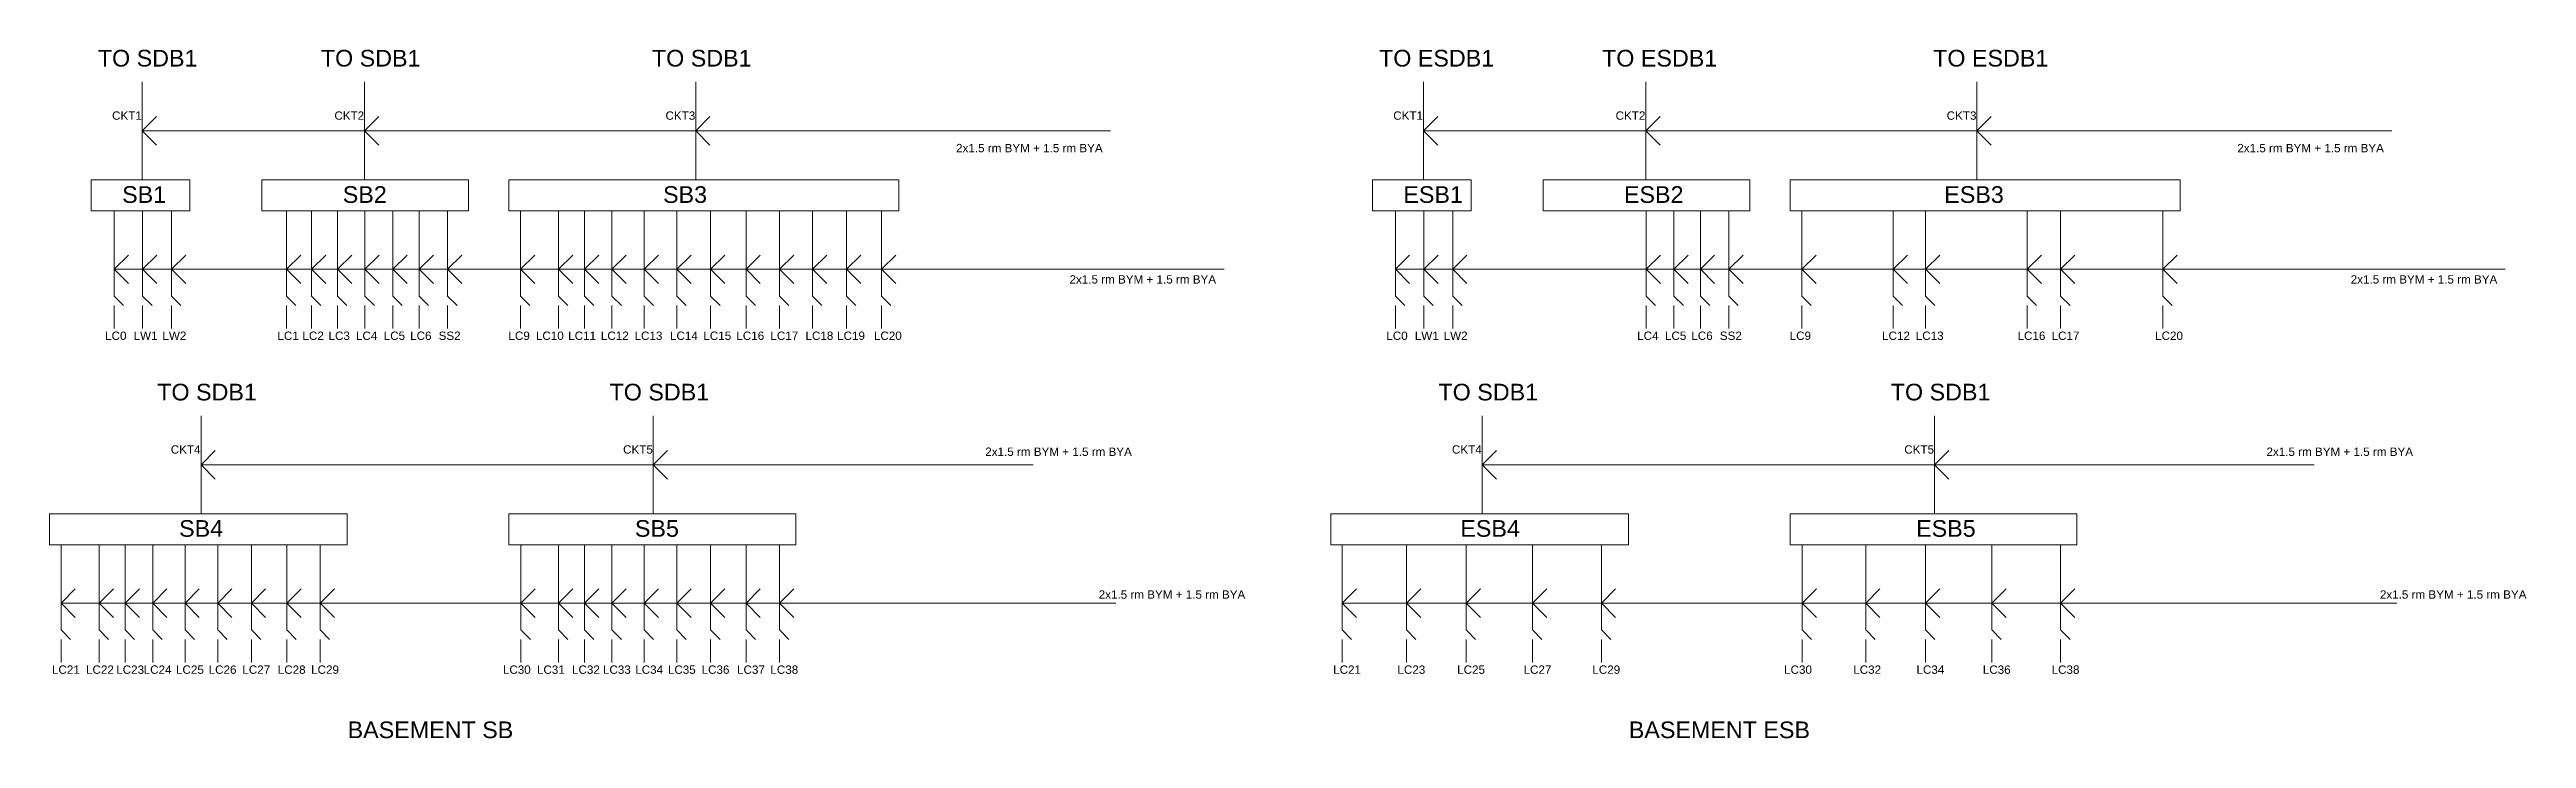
# Model space of a CAD drawing. Header units: inches. Extents: x 854 to 9021, y 140 to 10575.
# Drawn here: x 2049 to 5614, y 140 to 1130 of the extents above; entities that cross this region are included whole.
import ezdxf

# ---------------------------------------------------------------- set-up
doc = ezdxf.new("R2010")
doc.units = ezdxf.units.IN
doc.header["$MEASUREMENT"] = 0
doc.layers.add('6.Circuits', color=255, linetype='Continuous', lineweight=15)
doc.styles.add('Text 1', font='arial.ttf', dxfattribs={"height": 6})

msp = doc.modelspace()

# ---------------------------------------------------------------- texts
at = {"layer": '6.Circuits', "attachment_point": 1, "style": 'Text 1'}
for s, width, heights, insert, char_height in [('TO {\\fArial Baltic|b0|i0|c186|p34;SDB1}', 138.5125372, [53.9443], (2119, 1130), 24), ('TO {\\fArial Baltic|b0|i0|c186|p34;SDB1}', 150.6610525, [30.45342], (2440, 1130), 24), ('TO {\\fArial Baltic|b0|i0|c186|p34;SDB1}', 150.6610525, [30.45342], (2916.5, 1130), 24), ('{\\fArial Baltic|b0|i0|c186|p34;TO E}S{\\fArial Baltic|b0|i0|c186|p34;DB1}', 174.7240682, [73.78472], (3963, 1130), 24), ('{\\fArial Baltic|b0|i0|c186|p34;TO }E{\\fArial Baltic|b0|i0|c186|p34;SDB1}', 195.0494157, [47.95967], (4284, 1130), 24), ('{\\fArial Baltic|b0|i0|c186|p34;TO }E{\\fArial Baltic|b0|i0|c186|p34;SDB1}', 179.8639088, [46.79259], (4760.5, 1130), 24), ('{\\fArial Baltic|b0|i0|c186|p34;CKT}1', 14.5, [12.40928], (2139.5, 1041.5), 12), ('{\\fArial Baltic|b0|i0|c186|p34;CKT}2', 14.5, [0], (2459.5, 1041.5), 12), ('{\\fArial Baltic|b0|i0|c186|p34;CKT}3', 14.5, [0], (2936, 1041.5), 12), ('{\\fArial Baltic|b0|i0|c186|p34;CKT}1', 14.5, [12.40928], (3983.5, 1041.5), 12), ('{\\fArial Baltic|b0|i0|c186|p34;CKT}2', 14.5, [0], (4303.5, 1041.5), 12), ('{\\fArial Baltic|b0|i0|c186|p34;CKT}3', 14.5, [0], (4780, 1041.5), 12), ('2x1.5 rm BYM + 1.5 rm BYA', 234.9454297, [37.98024], (3354.25, 994.75), 12), ('2x1.5 rm BYM + 1.5 rm BYA', 234.9454297, [37.98024], (5198.25, 994.75), 12), ('{\\fArial Baltic|b0|i0|c186|p34;SB}1', 14.5, [0], (2154, 934), 24), ('{\\fArial Baltic|b0|i0|c186|p34;SB}2', 14.5, [0], (2471.5, 934), 24), ('{\\fArial Baltic|b0|i0|c186|p34;SB}3', 14.5, [0], (2932.5, 934), 24), ('E{\\fArial Baltic|b0|i0|c186|p34;SB1}', 14.5, [0], (3998, 934), 24), ('E{\\fArial Baltic|b0|i0|c186|p34;SB2}', 14.5, [0], (4315.5, 934), 24), ('E{\\fArial Baltic|b0|i0|c186|p34;SB3}', 14.5, [0], (4776.5, 934), 24), ('2x1.5 rm BYM + 1.5 rm BYA', 234.9454297, [37.98024], (3517.5, 806), 12), ('2x1.5 rm BYM + 1.5 rm BYA', 234.9454297, [37.98024], (5361.5, 806), 12), ('{\\fArial Baltic|b0|i0|c186|p34;LC}0', 14.5, [0], (2129.5, 725), 12), ('{\\fArial Baltic|b0|i0|c186|p34;L}W1', 14.5, [0], (2170.5, 725), 12), ('{\\fArial Baltic|b0|i0|c186|p34;L}W2', 14.5, [0], (2212, 725), 12), ('{\\fArial Baltic|b0|i0|c186|p34;LC}1', 14.5, [0], (2377.5, 725), 12), ('{\\fArial Baltic|b0|i0|c186|p34;LC}2', 14.5, [0], (2413.5, 725), 12), ('{\\fArial Baltic|b0|i0|c186|p34;L}C{\\fArial Baltic|b0|i0|c186|p34;3}', 14.5, [0], (2451, 725), 12), ('{\\fArial Baltic|b0|i0|c186|p34;L}C{\\fArial Baltic|b0|i0|c186|p34;4}', 14.5, [0], (2490.5, 725), 12), ('{\\fArial Baltic|b0|i0|c186|p34;L}C{\\fArial Baltic|b0|i0|c186|p34;5}', 14.5, [0], (2530.5, 725), 12), ('{\\fArial Baltic|b0|i0|c186|p34;L}C{\\fArial Baltic|b0|i0|c186|p34;6}', 14.5, [0], (2568.5, 725), 12), ('{\\fArial Baltic|b0|i0|c186|p34;SS2}', 14.5, [0], (2609.5, 725), 12), ('{\\fArial Baltic|b0|i0|c186|p34;LC}9', 14.5, [0], (2710, 725), 12), ('{\\fArial Baltic|b0|i0|c186|p34;LC}10', 14.5, [0], (2749.5, 725), 12), ('{\\fArial Baltic|b0|i0|c186|p34;LC}11', 14.5, [0], (2796, 725), 12), ('{\\fArial Baltic|b0|i0|c186|p34;LC}12', 14.5, [0], (2843, 725), 12), ('LC13', 14.5, [0], (2891.5, 725), 12), ('{\\fArial Baltic|b0|i0|c186|p34;LC1}4', 14.5, [0], (2942.5, 725), 12), ('{\\fArial Baltic|b0|i0|c186|p34;LC1}5', 14.5, [0], (2990.5, 725), 12), ('{\\fArial Baltic|b0|i0|c186|p34;LC1}6', 14.5, [0], (3038, 725), 12), ('{\\fArial Baltic|b0|i0|c186|p34;LC1}7', 14.5, [12.41746], (3087, 725), 12), ('{\\fArial Baltic|b0|i0|c186|p34;LC1}8', 14.5, [0], (3137.5, 725), 12), ('{\\fArial Baltic|b0|i0|c186|p34;LC1}9', 14.5, [0], (3183, 725), 12), ('{\\fArial Baltic|b0|i0|c186|p34;LC}20', 14.5, [0], (3236, 725), 12), ('{\\fArial Baltic|b0|i0|c186|p34;LC}0', 14.5, [0], (3973.5, 725), 12), ('{\\fArial Baltic|b0|i0|c186|p34;L}W1', 14.5, [0], (4014.5, 725), 12), ('{\\fArial Baltic|b0|i0|c186|p34;L}W2', 14.5, [0], (4056, 725), 12), ('{\\fArial Baltic|b0|i0|c186|p34;L}C{\\fArial Baltic|b0|i0|c186|p34;4}', 14.5, [0], (4334.5, 725), 12), ('{\\fArial Baltic|b0|i0|c186|p34;L}C{\\fArial Baltic|b0|i0|c186|p34;5}', 14.5, [0], (4374.5, 725), 12), ('{\\fArial Baltic|b0|i0|c186|p34;L}C{\\fArial Baltic|b0|i0|c186|p34;6}', 14.5, [0], (4412.5, 725), 12), ('{\\fArial Baltic|b0|i0|c186|p34;SS2}', 14.5, [0], (4453.5, 725), 12), ('{\\fArial Baltic|b0|i0|c186|p34;LC}9', 14.5, [0], (4554, 725), 12), ('{\\fArial Baltic|b0|i0|c186|p34;LC}12', 14.5, [0], (4687, 725), 12), ('LC13', 14.5, [0], (4735.5, 725), 12), ('{\\fArial Baltic|b0|i0|c186|p34;LC1}6', 14.5, [0], (4882, 725), 12), ('{\\fArial Baltic|b0|i0|c186|p34;LC1}7', 14.5, [12.41746], (4931, 725), 12), ('{\\fArial Baltic|b0|i0|c186|p34;LC}20', 14.5, [0], (5080, 725), 12), ('TO {\\fArial Baltic|b0|i0|c186|p34;SDB1}', 150.6610525, [30.45342], (2204.5, 650), 24), ('TO {\\fArial Baltic|b0|i0|c186|p34;SDB1}', 150.6610525, [30.45342], (2855.5, 650), 24), ('TO {\\fArial Baltic|b0|i0|c186|p34;SDB1}', 150.6610525, [30.45342], (4048.5, 650), 24), ('TO {\\fArial Baltic|b0|i0|c186|p34;SDB1}', 150.6610525, [30.45342], (4699.5, 650), 24), ('{\\fArial Baltic|b0|i0|c186|p34;CKT}4', 14.5, [0], (2224, 561.5), 12), ('{\\fArial Baltic|b0|i0|c186|p34;CKT}5', 14.5, [0], (2875, 561.5), 12), ('2x1.5 rm BYM + 1.5 rm BYA', 234.9454297, [37.98024], (3396.25, 558.25), 12), ('{\\fArial Baltic|b0|i0|c186|p34;CKT}4', 14.5, [0], (4068, 561.5), 12), ('{\\fArial Baltic|b0|i0|c186|p34;CKT}5', 14.5, [0], (4719, 561.5), 12), ('2x1.5 rm BYM + 1.5 rm BYA', 234.9454297, [37.98024], (5240.25, 558.25), 12), ('{\\fArial Baltic|b0|i0|c186|p34;SB}4', 14.5, [0], (2236, 454), 24), ('{\\fArial Baltic|b0|i0|c186|p34;SB}5', 14.5, [0], (2892, 454), 24), ('E{\\fArial Baltic|b0|i0|c186|p34;SB4}', 14.5, [0], (4080, 454), 24), ('E{\\fArial Baltic|b0|i0|c186|p34;SB5}', 14.5, [0], (4736, 454), 24), ('2x1.5 rm BYM + 1.5 rm BYA', 234.9454297, [37.98024], (3559.5, 353), 12), ('2x1.5 rm BYM + 1.5 rm BYA', 234.9454297, [37.98024], (5403.5, 353), 12), ('{\\fArial Baltic|b0|i0|c186|p34;LC}21', 22.269584, [0], (2053, 245), 12), ('{\\fArial Baltic|b0|i0|c186|p34;LC}22', 14.5, [0], (2102, 245), 12), ('{\\fArial Baltic|b0|i0|c186|p34;LC}23', 14.5, [0], (2145.5, 245), 12), ('{\\fArial Baltic|b0|i0|c186|p34;LC}24', 14.5, [0], (2185, 245), 12), ('{\\fArial Baltic|b0|i0|c186|p34;LC}25', 14.5, [0], (2231.5, 245), 12), ('{\\fArial Baltic|b0|i0|c186|p34;LC}26', 14.5, [0], (2278.5, 245), 12), ('{\\fArial Baltic|b0|i0|c186|p34;LC}27', 14.5, [0], (2327, 245), 12), ('{\\fArial Baltic|b0|i0|c186|p34;LC}28', 14.5, [0], (2378, 245), 12), ('{\\fArial Baltic|b0|i0|c186|p34;LC}29', 14.5, [0], (2426, 245), 12), ('{\\fArial Baltic|b0|i0|c186|p34;LC}30', 14.5, [0], (2702, 245), 12), ('{\\fArial Baltic|b0|i0|c186|p34;LC}31', 14.5, [0], (2751, 245), 12), ('{\\fArial Baltic|b0|i0|c186|p34;LC}32', 14.5, [0], (2801.5, 245), 12), ('{\\fArial Baltic|b0|i0|c186|p34;LC}33', 14.5, [0], (2846, 245), 12), ('{\\fArial Baltic|b0|i0|c186|p34;LC}34', 14.5, [0], (2892.5, 245), 12), ('{\\fArial Baltic|b0|i0|c186|p34;LC}35', 14.5, [0], (2939.5, 245), 12), ('{\\fArial Baltic|b0|i0|c186|p34;LC}36', 14.5, [0], (2988, 245), 12), ('{\\fArial Baltic|b0|i0|c186|p34;LC}37', 14.5, [0], (3039, 245), 12), ('{\\fArial Baltic|b0|i0|c186|p34;LC}38', 14.5, [0], (3087, 245), 12), ('{\\fArial Baltic|b0|i0|c186|p34;LC}21', 22.269584, [0], (3897, 245), 12), ('{\\fArial Baltic|b0|i0|c186|p34;LC}23', 14.5, [0], (3989.5, 245), 12), ('{\\fArial Baltic|b0|i0|c186|p34;LC}25', 14.5, [0], (4075.5, 245), 12), ('{\\fArial Baltic|b0|i0|c186|p34;LC}27', 14.5, [0], (4171, 245), 12), ('{\\fArial Baltic|b0|i0|c186|p34;LC}29', 14.5, [0], (4270, 245), 12), ('{\\fArial Baltic|b0|i0|c186|p34;LC}30', 14.5, [0], (4546, 245), 12), ('{\\fArial Baltic|b0|i0|c186|p34;LC}32', 14.5, [0], (4645.5, 245), 12), ('{\\fArial Baltic|b0|i0|c186|p34;LC}34', 14.5, [0], (4736.5, 245), 12), ('{\\fArial Baltic|b0|i0|c186|p34;LC}36', 14.5, [0], (4832, 245), 12), ('{\\fArial Baltic|b0|i0|c186|p34;LC}38', 14.5, [0], (4931, 245), 12), ('BASEMENT{\\fArial Baltic|b0|i0|c186|p34; SB}', 247.1568428, [55.99744], (2478.5, 164.5), 24), ('{\\fArial Baltic|b0|i0|c186|p34;BASEMENT }E{\\fArial Baltic|b0|i0|c186|p34;SB}', 320.49881, [68.68005], (4322.5, 164.5), 24)]:
    msp.add_mtext_dynamic_manual_height_columns(s, width=width, gutter_width=30, heights=heights, dxfattribs=dict(at, insert=insert, char_height=char_height))

# ---------------------------------------------------------------- linework, layer by layer
at = {"layer": '6.Circuits'}
for p, q in [((2183, 943), (2183, 1084)), ((2503, 943), (2503, 1084)), ((2979.5, 943), (2979.5, 1084)), ((4027, 943), (4027, 1084)), ((4347, 943), (4347, 1084)), ((4823.5, 943), (4823.5, 1084)), ((2183, 1013.5), (2203.5, 1034)), ((2503, 1013.5), (2523.5, 1034)), ((2979.5, 1013.5), (3000, 1034)), ((4027, 1013.5), (4047.5, 1034)), ((4347, 1013.5), (4367.5, 1034)), ((4823.5, 1013.5), (4844, 1034)), ((2183, 1013.5), (3576.5, 1013.5)), ((2183, 1013.5), (2203.5, 993)), ((2503, 1013.5), (2523.5, 993)), ((2979.5, 1013.5), (3000, 993)), ((4027, 1013.5), (5420.5, 1013.5)), ((4027, 1013.5), (4047.5, 993)), ((4347, 1013.5), (4367.5, 993)), ((4823.5, 1013.5), (4844, 993)), ((2142.5, 814.5), (2142.5, 898.5)), ((2183.5, 814.5), (2183.5, 898.5)), ((2225, 814.5), (2225, 898.5)), ((2390.5, 814.5), (2390.5, 898.5)), ((2426.5, 814.5), (2426.5, 898.5)), ((2464, 814.5), (2464, 898.5)), ((2503.5, 814.5), (2503.5, 898.5)), ((2543.5, 814.5), (2543.5, 898.5)), ((2581.5, 814.5), (2581.5, 898.5)), ((2622.5, 814.5), (2622.5, 898.5)), ((2727.5, 814.5), (2727.5, 898.5)), ((2782, 814.5), (2782, 898.5)), ((2819.5, 814.5), (2819.5, 898.5)), ((2859, 814.5), (2859, 898.5)), ((2905.5, 814.5), (2905.5, 898.5)), ((2952.5, 814.5), (2952.5, 898.5)), ((3001, 814.5), (3001, 898.5)), ((3052, 814.5), (3052, 898.5)), ((3100, 814.5), (3100, 898.5)), ((3147.5, 814.5), (3147.5, 898.5)), ((3196.5, 814.5), (3196.5, 898.5)), ((3247, 814.5), (3247, 898.5)), ((3986.5, 814.5), (3986.5, 898.5)), ((4027.5, 814.5), (4027.5, 898.5)), ((4069, 814.5), (4069, 898.5)), ((4347.5, 814.5), (4347.5, 898.5)), ((4387.5, 814.5), (4387.5, 898.5)), ((4425.5, 814.5), (4425.5, 898.5)), ((4466.5, 814.5), (4466.5, 898.5)), ((4571.5, 814.5), (4571.5, 898.5)), ((4703, 814.5), (4703, 898.5)), ((4749.5, 814.5), (4749.5, 898.5)), ((4896, 814.5), (4896, 898.5)), ((4944, 814.5), (4944, 898.5)), ((5091, 814.5), (5091, 898.5)), ((2142.5, 814.5), (2163, 835)), ((2183.5, 814.5), (2204, 835)), ((2225, 814.5), (2245.5, 835)), ((2390.5, 814.5), (2411, 835)), ((2426.5, 814.5), (2447, 835)), ((2464, 814.5), (2484.5, 835)), ((2503.5, 814.5), (2524, 835)), ((2543.5, 814.5), (2564, 835)), ((2581.5, 814.5), (2602, 835)), ((2622.5, 814.5), (2643, 835)), ((2727.5, 814.5), (2748, 835)), ((2782, 814.5), (2802.5, 835)), ((2819.5, 814.5), (2840, 835)), ((2859, 814.5), (2879.5, 835)), ((2905.5, 814.5), (2926, 835)), ((2952.5, 814.5), (2973, 835)), ((3001, 814.5), (3021.5, 835)), ((3052, 814.5), (3072.5, 835)), ((3100, 814.5), (3120.5, 835)), ((3147.5, 814.5), (3168, 835)), ((3196.5, 814.5), (3217, 835)), ((3247, 814.5), (3267.5, 835)), ((3986.5, 814.5), (4007, 835)), ((4027.5, 814.5), (4048, 835)), ((4069, 814.5), (4089.5, 835)), ((4347.5, 814.5), (4368, 835)), ((4387.5, 814.5), (4408, 835)), ((4425.5, 814.5), (4446, 835)), ((4466.5, 814.5), (4487, 835)), ((4571.5, 814.5), (4592, 835)), ((4703, 814.5), (4723.5, 835)), ((4749.5, 814.5), (4770, 835)), ((4896, 814.5), (4916.5, 835)), ((4944, 814.5), (4964.5, 835)), ((5091, 814.5), (5111.5, 835)), ((2142.5, 814.5), (2142.5, 776)), ((2142.5, 814.5), (2163, 794)), ((2142.5, 814.5), (3740, 814.5)), ((2183.5, 814.5), (2183.5, 776)), ((2183.5, 814.5), (2204, 794)), ((2225, 814.5), (2225, 776)), ((2225, 814.5), (2245.5, 794)), ((2390.5, 814.5), (2390.5, 776)), ((2390.5, 814.5), (2411, 794)), ((2426.5, 814.5), (2426.5, 776)), ((2426.5, 814.5), (2447, 794)), ((2464, 814.5), (2464, 776)), ((2464, 814.5), (2484.5, 794)), ((2503.5, 814.5), (2503.5, 776)), ((2503.5, 814.5), (2524, 794)), ((2543.5, 814.5), (2543.5, 776)), ((2543.5, 814.5), (2564, 794)), ((2581.5, 814.5), (2581.5, 776)), ((2581.5, 814.5), (2602, 794)), ((2622.5, 814.5), (2622.5, 776)), ((2622.5, 814.5), (2643, 794)), ((2727.5, 814.5), (2727.5, 776)), ((2727.5, 814.5), (2748, 794)), ((2782, 814.5), (2782, 776)), ((2782, 814.5), (2802.5, 794)), ((2819.5, 814.5), (2819.5, 776)), ((2819.5, 814.5), (2840, 794)), ((2859, 814.5), (2859, 776)), ((2859, 814.5), (2879.5, 794)), ((2905.5, 814.5), (2905.5, 776)), ((2905.5, 814.5), (2926, 794)), ((2952.5, 814.5), (2952.5, 776)), ((2952.5, 814.5), (2973, 794)), ((3001, 814.5), (3001, 776)), ((3001, 814.5), (3021.5, 794)), ((3052, 814.5), (3052, 776)), ((3052, 814.5), (3072.5, 794)), ((3100, 814.5), (3100, 776)), ((3100, 814.5), (3120.5, 794)), ((3147.5, 814.5), (3147.5, 776)), ((3147.5, 814.5), (3168, 794)), ((3196.5, 814.5), (3196.5, 776)), ((3196.5, 814.5), (3217, 794)), ((3247, 814.5), (3247, 776)), ((3247, 814.5), (3267.5, 794)), ((3986.5, 814.5), (3986.5, 776)), ((3986.5, 814.5), (4007, 794)), ((3986.5, 814.5), (5584, 814.5)), ((4027.5, 814.5), (4027.5, 776)), ((4027.5, 814.5), (4048, 794)), ((4069, 814.5), (4069, 776)), ((4069, 814.5), (4089.5, 794)), ((4347.5, 814.5), (4347.5, 776)), ((4347.5, 814.5), (4368, 794)), ((4387.5, 814.5), (4387.5, 776)), ((4387.5, 814.5), (4408, 794)), ((4425.5, 814.5), (4425.5, 776)), ((4425.5, 814.5), (4446, 794)), ((4466.5, 814.5), (4466.5, 776)), ((4466.5, 814.5), (4487, 794)), ((4571.5, 814.5), (4571.5, 776)), ((4571.5, 814.5), (4592, 794)), ((4703, 814.5), (4703, 776)), ((4703, 814.5), (4723.5, 794)), ((4749.5, 814.5), (4749.5, 776)), ((4749.5, 814.5), (4770, 794)), ((4896, 814.5), (4896, 776)), ((4896, 814.5), (4916.5, 794)), ((4944, 814.5), (4944, 776)), ((4944, 814.5), (4964.5, 794)), ((5091, 814.5), (5091, 776)), ((5091, 814.5), (5111.5, 794)), ((2142.5, 776), (2156, 762.5)), ((2142.5, 762.5), (2142.5, 729.5)), ((2183.5, 776), (2197, 762.5)), ((2183.5, 762.5), (2183.5, 729.5)), ((2225, 776), (2238.5, 762.5)), ((2225, 762.5), (2225, 729.5)), ((2390.5, 776), (2404, 762.5)), ((2390.5, 762.5), (2390.5, 729.5)), ((2426.5, 776), (2440, 762.5)), ((2426.5, 762.5), (2426.5, 729.5)), ((2464, 776), (2477.5, 762.5)), ((2464, 762.5), (2464, 729.5)), ((2503.5, 776), (2517, 762.5)), ((2503.5, 762.5), (2503.5, 729.5)), ((2543.5, 776), (2557, 762.5)), ((2543.5, 762.5), (2543.5, 729.5)), ((2581.5, 776), (2595, 762.5)), ((2581.5, 762.5), (2581.5, 729.5)), ((2622.5, 776), (2636, 762.5)), ((2622.5, 762.5), (2622.5, 729.5)), ((2727.5, 776), (2741, 762.5)), ((2727.5, 762.5), (2727.5, 729.5)), ((2782, 776), (2795.5, 762.5)), ((2782, 762.5), (2782, 729.5)), ((2819.5, 776), (2833, 762.5)), ((2819.5, 762.5), (2819.5, 729.5)), ((2859, 776), (2872.5, 762.5)), ((2859, 762.5), (2859, 729.5)), ((2905.5, 776), (2919, 762.5)), ((2905.5, 762.5), (2905.5, 729.5)), ((2952.5, 776), (2966, 762.5)), ((2952.5, 762.5), (2952.5, 729.5)), ((3001, 776), (3014.5, 762.5)), ((3001, 762.5), (3001, 729.5)), ((3052, 776), (3065.5, 762.5)), ((3052, 762.5), (3052, 729.5)), ((3100, 776), (3113.5, 762.5)), ((3100, 762.5), (3100, 729.5)), ((3147.5, 776), (3161, 762.5)), ((3147.5, 762.5), (3147.5, 729.5)), ((3196.5, 776), (3210, 762.5)), ((3196.5, 762.5), (3196.5, 729.5)), ((3247, 776), (3260.5, 762.5)), ((3247, 762.5), (3247, 729.5)), ((3986.5, 776), (4000, 762.5)), ((3986.5, 762.5), (3986.5, 729.5)), ((4027.5, 776), (4041, 762.5)), ((4027.5, 762.5), (4027.5, 729.5)), ((4069, 776), (4082.5, 762.5)), ((4069, 762.5), (4069, 729.5)), ((4347.5, 776), (4361, 762.5)), ((4347.5, 762.5), (4347.5, 729.5)), ((4387.5, 776), (4401, 762.5)), ((4387.5, 762.5), (4387.5, 729.5)), ((4425.5, 776), (4439, 762.5)), ((4425.5, 762.5), (4425.5, 729.5)), ((4466.5, 776), (4480, 762.5)), ((4466.5, 762.5), (4466.5, 729.5)), ((4571.5, 776), (4585, 762.5)), ((4571.5, 762.5), (4571.5, 729.5)), ((4703, 776), (4716.5, 762.5)), ((4703, 762.5), (4703, 729.5)), ((4749.5, 776), (4763, 762.5)), ((4749.5, 762.5), (4749.5, 729.5)), ((4896, 776), (4909.5, 762.5)), ((4896, 762.5), (4896, 729.5)), ((4944, 776), (4957.5, 762.5)), ((4944, 762.5), (4944, 729.5)), ((5091, 776), (5104.5, 762.5)), ((5091, 762.5), (5091, 729.5)), ((2267.5, 463), (2267.5, 604)), ((2918.5, 463), (2918.5, 604)), ((4111.5, 463), (4111.5, 604)), ((4762.5, 463), (4762.5, 604)), ((2267.5, 533.5), (2288, 554)), ((2918.5, 533.5), (2939, 554)), ((4111.5, 533.5), (4132, 554)), ((4762.5, 533.5), (4783, 554)), ((2267.5, 533.5), (2288, 513)), ((2268, 533.5), (3465, 533.5)), ((2918.5, 533.5), (2939, 513)), ((4111.5, 533.5), (4132, 513)), ((4112, 533.5), (5309, 533.5)), ((4762.5, 533.5), (4783, 513)), ((2066, 334.5), (2066, 418.5)), ((2121, 334.5), (2121, 418.5)), ((2158.5, 334.5), (2158.5, 418.5)), ((2198, 334.5), (2198, 418.5)), ((2244.5, 334.5), (2244.5, 418.5)), ((2291.5, 334.5), (2291.5, 418.5)), ((2340, 334.5), (2340, 418.5)), ((2391, 334.5), (2391, 418.5)), ((2439, 334.5), (2439, 418.5)), ((2728, 334.5), (2728, 418.5)), ((2782, 334.5), (2782, 418.5)), ((2819.5, 334.5), (2819.5, 418.5)), ((2859, 334.5), (2859, 418.5)), ((2905.5, 334.5), (2905.5, 418.5)), ((2952.5, 334.5), (2952.5, 418.5)), ((3001, 334.5), (3001, 418.5)), ((3052, 334.5), (3052, 418.5)), ((3100, 334.5), (3100, 418.5)), ((3910, 334.5), (3910, 418.5)), ((4002.5, 334.5), (4002.5, 418.5)), ((4088.5, 334.5), (4088.5, 418.5)), ((4184, 334.5), (4184, 418.5)), ((4283, 334.5), (4283, 418.5)), ((4572, 334.5), (4572, 418.5)), ((4663.5, 334.5), (4663.5, 418.5)), ((4749.5, 334.5), (4749.5, 418.5)), ((4845, 334.5), (4845, 418.5)), ((4944, 334.5), (4944, 418.5)), ((2066, 334.5), (2086.5, 355)), ((2066, 334.5), (2066, 296)), ((2066, 334.5), (2086.5, 314)), ((2066, 334.5), (3584, 334.5)), ((2121, 334.5), (2141.5, 355)), ((2121, 334.5), (2121, 296)), ((2121, 334.5), (2141.5, 314)), ((2158.5, 334.5), (2179, 355)), ((2158.5, 334.5), (2158.5, 296)), ((2158.5, 334.5), (2179, 314)), ((2198, 334.5), (2218.5, 355)), ((2198, 334.5), (2198, 296)), ((2198, 334.5), (2218.5, 314)), ((2244.5, 334.5), (2265, 355)), ((2244.5, 334.5), (2244.5, 296)), ((2244.5, 334.5), (2265, 314)), ((2291.5, 334.5), (2312, 355)), ((2291.5, 334.5), (2291.5, 296)), ((2291.5, 334.5), (2312, 314)), ((2340, 334.5), (2360.5, 355)), ((2340, 334.5), (2340, 296)), ((2340, 334.5), (2360.5, 314)), ((2391, 334.5), (2411.5, 355)), ((2391, 334.5), (2391, 296)), ((2391, 334.5), (2411.5, 314)), ((2439, 334.5), (2459.5, 355)), ((2439, 334.5), (2439, 296)), ((2439, 334.5), (2459.5, 314)), ((2728, 334.5), (2748.5, 355)), ((2728, 334.5), (2728, 296)), ((2728, 334.5), (2748.5, 314)), ((2782, 334.5), (2802.5, 355)), ((2782, 334.5), (2782, 296)), ((2782, 334.5), (2802.5, 314)), ((2819.5, 334.5), (2840, 355)), ((2819.5, 334.5), (2819.5, 296)), ((2819.5, 334.5), (2840, 314)), ((2859, 334.5), (2879.5, 355)), ((2859, 334.5), (2859, 296)), ((2859, 334.5), (2879.5, 314)), ((2905.5, 334.5), (2926, 355)), ((2905.5, 334.5), (2905.5, 296)), ((2905.5, 334.5), (2926, 314)), ((2952.5, 334.5), (2973, 355)), ((2952.5, 334.5), (2952.5, 296)), ((2952.5, 334.5), (2973, 314)), ((3001, 334.5), (3021.5, 355)), ((3001, 334.5), (3001, 296)), ((3001, 334.5), (3021.5, 314)), ((3052, 334.5), (3072.5, 355)), ((3052, 334.5), (3052, 296)), ((3052, 334.5), (3072.5, 314)), ((3100, 334.5), (3120.5, 355)), ((3100, 334.5), (3100, 296)), ((3100, 334.5), (3120.5, 314)), ((3910, 334.5), (3930.5, 355)), ((3910, 334.5), (3910, 296)), ((3910, 334.5), (3930.5, 314)), ((3910, 334.5), (5428, 334.5)), ((4002.5, 334.5), (4023, 355)), ((4002.5, 334.5), (4002.5, 296)), ((4002.5, 334.5), (4023, 314)), ((4088.5, 334.5), (4109, 355)), ((4088.5, 334.5), (4088.5, 296)), ((4088.5, 334.5), (4109, 314)), ((4184, 334.5), (4204.5, 355)), ((4184, 334.5), (4184, 296)), ((4184, 334.5), (4204.5, 314)), ((4283, 334.5), (4303.5, 355)), ((4283, 334.5), (4283, 296)), ((4283, 334.5), (4303.5, 314)), ((4572, 334.5), (4592.5, 355)), ((4572, 334.5), (4572, 296)), ((4572, 334.5), (4592.5, 314)), ((4663.5, 334.5), (4684, 355)), ((4663.5, 334.5), (4663.5, 296)), ((4663.5, 334.5), (4684, 314)), ((4749.5, 334.5), (4770, 355)), ((4749.5, 334.5), (4749.5, 296)), ((4749.5, 334.5), (4770, 314)), ((4845, 334.5), (4865.5, 355)), ((4845, 334.5), (4845, 296)), ((4845, 334.5), (4865.5, 314)), ((4944, 334.5), (4964.5, 355)), ((4944, 334.5), (4944, 296)), ((4944, 334.5), (4964.5, 314)), ((2066, 296), (2079.5, 282.5)), ((2121, 296), (2134.5, 282.5)), ((2158.5, 296), (2172, 282.5)), ((2198, 296), (2211.5, 282.5)), ((2244.5, 296), (2258, 282.5)), ((2291.5, 296), (2305, 282.5)), ((2340, 296), (2353.5, 282.5)), ((2391, 296), (2404.5, 282.5)), ((2439, 296), (2452.5, 282.5)), ((2728, 296), (2741.5, 282.5)), ((2782, 296), (2795.5, 282.5)), ((2819.5, 296), (2833, 282.5)), ((2859, 296), (2872.5, 282.5)), ((2905.5, 296), (2919, 282.5)), ((2952.5, 296), (2966, 282.5)), ((3001, 296), (3014.5, 282.5)), ((3052, 296), (3065.5, 282.5)), ((3100, 296), (3113.5, 282.5)), ((3910, 296), (3923.5, 282.5)), ((4002.5, 296), (4016, 282.5)), ((4088.5, 296), (4102, 282.5)), ((4184, 296), (4197.5, 282.5)), ((4283, 296), (4296.5, 282.5)), ((4572, 296), (4585.5, 282.5)), ((4663.5, 296), (4677, 282.5)), ((4749.5, 296), (4763, 282.5)), ((4845, 296), (4858.5, 282.5)), ((4944, 296), (4957.5, 282.5)), ((2066, 282.5), (2066, 249.5)), ((2121, 282.5), (2121, 249.5)), ((2158.5, 282.5), (2158.5, 249.5)), ((2198, 282.5), (2198, 249.5)), ((2244.5, 282.5), (2244.5, 249.5)), ((2291.5, 282.5), (2291.5, 249.5)), ((2340, 282.5), (2340, 249.5)), ((2391, 282.5), (2391, 249.5)), ((2439, 282.5), (2439, 249.5)), ((2728, 282.5), (2728, 249.5)), ((2782, 282.5), (2782, 249.5)), ((2819.5, 282.5), (2819.5, 249.5)), ((2859, 282.5), (2859, 249.5)), ((2905.5, 282.5), (2905.5, 249.5)), ((2952.5, 282.5), (2952.5, 249.5)), ((3001, 282.5), (3001, 249.5)), ((3052, 282.5), (3052, 249.5)), ((3100, 282.5), (3100, 249.5)), ((3910, 282.5), (3910, 249.5)), ((4002.5, 282.5), (4002.5, 249.5)), ((4088.5, 282.5), (4088.5, 249.5)), ((4184, 282.5), (4184, 249.5)), ((4283, 282.5), (4283, 249.5)), ((4572, 282.5), (4572, 249.5)), ((4663.5, 282.5), (4663.5, 249.5)), ((4749.5, 282.5), (4749.5, 249.5)), ((4845, 282.5), (4845, 249.5)), ((4944, 282.5), (4944, 249.5))]:
    msp.add_line(p, q, dxfattribs=at)
for points in [[(2109.5, 943), (2251.5, 943), (2251.5, 898.5), (2109.5, 898.5)], [(2355, 943), (2652.5, 943), (2652.5, 898.5), (2355, 898.5)], [(2710.5, 943), (3272, 943), (3272, 898.5), (2710.5, 898.5)], [(3953.5, 943), (4095.5, 943), (4095.5, 898.5), (3953.5, 898.5)], [(4199, 943), (4496.5, 943), (4496.5, 898.5), (4199, 898.5)], [(4554.5, 943), (5116, 943), (5116, 898.5), (4554.5, 898.5)], [(2049.5, 463), (2478, 463), (2478, 418.5), (2049.5, 418.5)], [(2710.5, 463), (3123.5, 463), (3123.5, 418.5), (2710.5, 418.5)], [(3893.5, 463), (4322, 463), (4322, 418.5), (3893.5, 418.5)], [(4554.5, 463), (4967.5, 463), (4967.5, 418.5), (4554.5, 418.5)]]:
    msp.add_lwpolyline(points, close=True, dxfattribs=at)

msp.set_redraw_order([(e.dxf.handle, doc.entitydb.next_handle()) for e in msp.query("TEXT MTEXT ATTDEF DIMENSION ARC_DIMENSION")])  # texts and dimensions are drawn at this point

doc.saveas('drawing.dxf')
